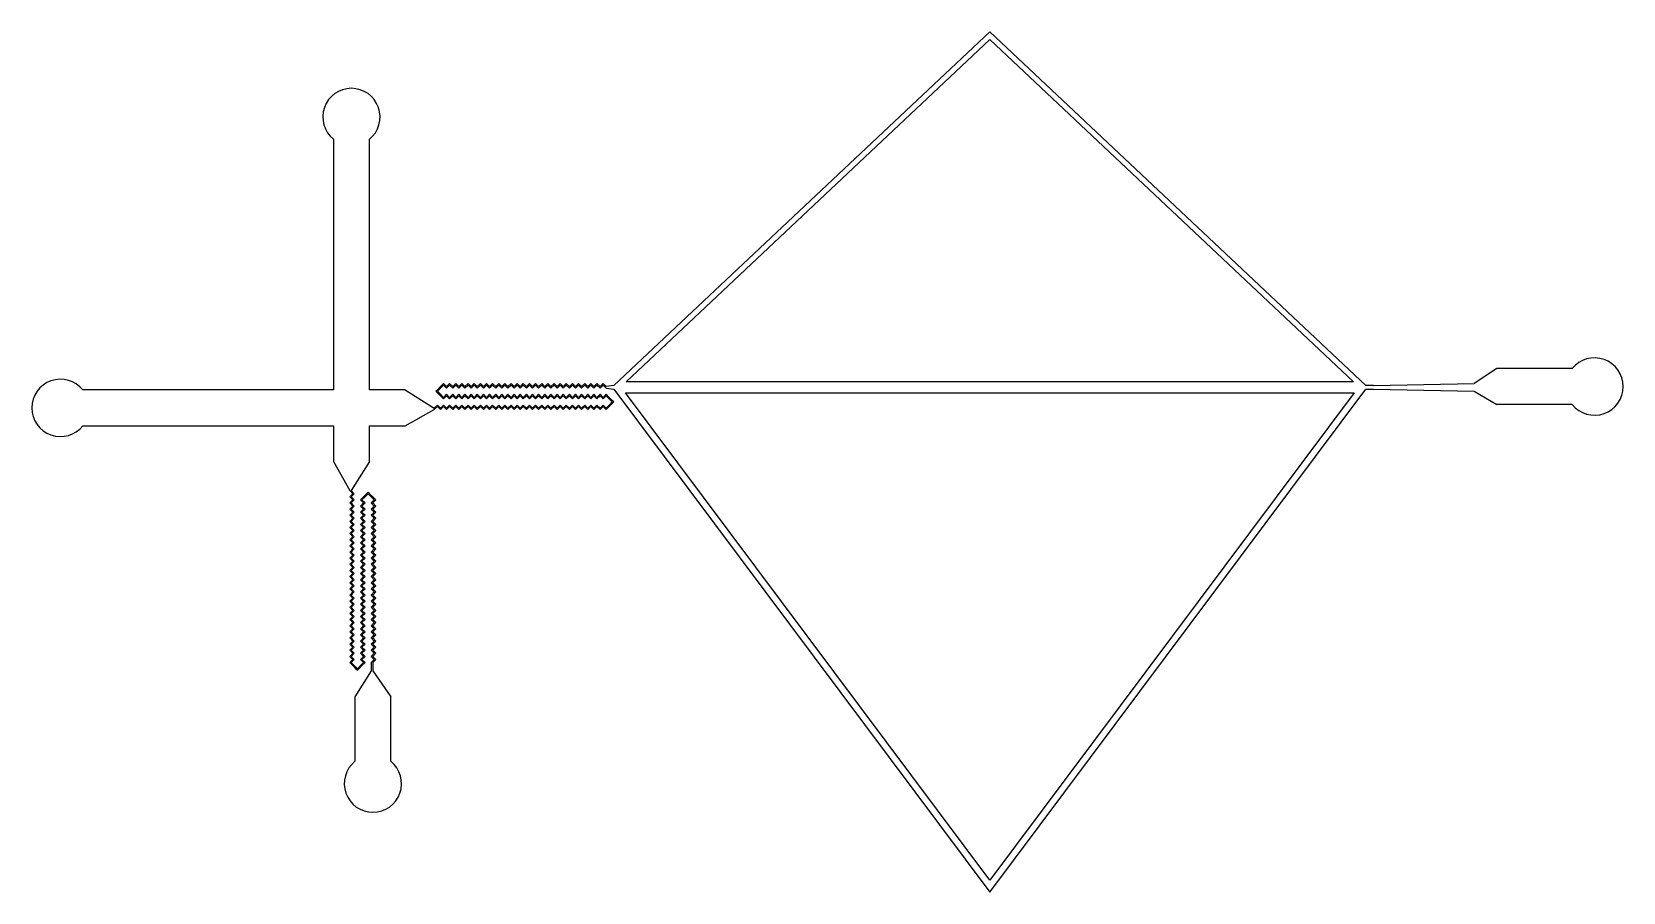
# Model space of a CAD drawing. Header units: millimetres. Extents: x -11718 to 32713, y -13383 to 10646.
import ezdxf

# ---------------------------------------------------------------- set-up
doc = ezdxf.new("R2010")
doc.units = ezdxf.units.MM
doc.layers.get('0').update_dxf_attribs({"linetype": 'CONTINUOUS', "true_color": 0xffffff})

msp = doc.modelspace()

# ---------------------------------------------------------------- linework, layer by layer
at = {"linetype": 'Continuous'}
for points in [[(15029, 10646), (4529, 765)], [(15029, 10646), (4529, 765)], [(15029, 10646), (4529, 765)], [(25529, 765), (15029, 10646)], [(25529, 765), (15029, 10646)], [(25529, 765), (15029, 10646)], [(-3294, 7643), (-3294, 643)], [(-3294, 7643), (-3294, 643)], [(-3294, 7643), (-3294, 643)], [(-2294, 643), (-2294, 7643)], [(-2294, 643), (-2294, 7643)], [(-2294, 643), (-2294, 7643)], [(29184, 1239), (28552, 821)], [(29184, 1239), (28552, 821)], [(29184, 1239), (28552, 821)], [(31289, 1239), (29184, 1239)], [(31289, 1239), (29184, 1239)], [(31289, 1239), (29184, 1239)], [(-3294, 643), (-10293, 643)], [(-3294, 643), (-10293, 643)], [(-3294, 643), (-10293, 643)], [(-1294, 643), (-2294, 643)], [(-1294, 643), (-2294, 643)], [(-1294, 643), (-2294, 643)], [(-1294, 643), (-481, 137)], [(-1294, 643), (-481, 137)], [(-1294, 643), (-481, 137)], [(-438, 608), (-395, 651)], [(-438, 608), (-395, 651)], [(-438, 608), (-395, 651)], [(-395, 566), (-438, 608)], [(-395, 566), (-438, 608)], [(-395, 566), (-438, 608)], [(-395, 651), (-310, 736)], [(-395, 651), (-310, 736)], [(-395, 651), (-310, 736)], [(-310, 694), (-395, 608)], [(-310, 694), (-395, 608)], [(-310, 694), (-395, 608)], [(-395, 608), (-310, 523)], [(-395, 608), (-310, 523)], [(-395, 608), (-310, 523)], [(-310, 480), (-395, 566)], [(-310, 480), (-395, 566)], [(-310, 480), (-395, 566)], [(-224, 822), (-310, 736)], [(-224, 822), (-310, 736)], [(-224, 822), (-310, 736)], [(-310, 694), (-224, 780)], [(-310, 694), (-224, 780)], [(-310, 694), (-224, 780)], [(-310, 523), (-224, 437)], [(-310, 523), (-224, 437)], [(-310, 523), (-224, 437)], [(-224, 394), (-310, 480)], [(-224, 394), (-310, 480)], [(-224, 394), (-310, 480)], [(-138, 736), (-224, 822)], [(-138, 736), (-224, 822)], [(-138, 736), (-224, 822)], [(-224, 780), (-138, 694)], [(-224, 780), (-138, 694)], [(-224, 780), (-138, 694)], [(-138, 523), (-224, 437)], [(-138, 523), (-224, 437)], [(-138, 523), (-224, 437)], [(-224, 394), (-138, 480)], [(-224, 394), (-138, 480)], [(-224, 394), (-138, 480)], [(-52, 822), (-138, 736)], [(-52, 822), (-138, 736)], [(-52, 822), (-138, 736)], [(-138, 694), (-52, 780)], [(-138, 694), (-52, 780)], [(-138, 694), (-52, 780)], [(-52, 437), (-138, 523)], [(-52, 437), (-138, 523)], [(-52, 437), (-138, 523)], [(-138, 480), (-52, 394)], [(-138, 480), (-52, 394)], [(-138, 480), (-52, 394)], [(33, 736), (-52, 822)], [(33, 736), (-52, 822)], [(33, 736), (-52, 822)], [(-52, 780), (33, 694)], [(-52, 780), (33, 694)], [(-52, 780), (33, 694)], [(33, 523), (-52, 437)], [(33, 523), (-52, 437)], [(33, 523), (-52, 437)], [(-52, 394), (33, 480)], [(-52, 394), (33, 480)], [(-52, 394), (33, 480)], [(119, 822), (33, 736)], [(119, 822), (33, 736)], [(119, 822), (33, 736)], [(33, 694), (119, 780)], [(33, 694), (119, 780)], [(33, 694), (119, 780)], [(119, 437), (33, 523)], [(119, 437), (33, 523)], [(119, 437), (33, 523)], [(33, 480), (119, 394)], [(33, 480), (119, 394)], [(33, 480), (119, 394)], [(205, 736), (119, 822)], [(205, 736), (119, 822)], [(205, 736), (119, 822)], [(119, 780), (205, 694)], [(119, 780), (205, 694)], [(119, 780), (205, 694)], [(205, 523), (119, 437)], [(205, 523), (119, 437)], [(205, 523), (119, 437)], [(119, 394), (205, 480)], [(119, 394), (205, 480)], [(119, 394), (205, 480)], [(290, 822), (205, 736)], [(290, 822), (205, 736)], [(290, 822), (205, 736)], [(205, 694), (290, 780)], [(205, 694), (290, 780)], [(205, 694), (290, 780)], [(290, 437), (205, 523)], [(290, 437), (205, 523)], [(290, 437), (205, 523)], [(205, 480), (290, 394)], [(205, 480), (290, 394)], [(205, 480), (290, 394)], [(376, 736), (290, 822)], [(376, 736), (290, 822)], [(376, 736), (290, 822)], [(290, 780), (376, 694)], [(290, 780), (376, 694)], [(290, 780), (376, 694)], [(376, 523), (290, 437)], [(376, 523), (290, 437)], [(376, 523), (290, 437)], [(290, 394), (376, 480)], [(290, 394), (376, 480)], [(290, 394), (376, 480)], [(462, 822), (376, 736)], [(462, 822), (376, 736)], [(462, 822), (376, 736)], [(376, 694), (462, 780)], [(376, 694), (462, 780)], [(376, 694), (462, 780)], [(462, 437), (376, 523)], [(462, 437), (376, 523)], [(462, 437), (376, 523)], [(376, 480), (462, 394)], [(376, 480), (462, 394)], [(376, 480), (462, 394)], [(548, 736), (462, 822)], [(548, 736), (462, 822)], [(548, 736), (462, 822)], [(462, 780), (548, 694)], [(462, 780), (548, 694)], [(462, 780), (548, 694)], [(548, 523), (462, 437)], [(548, 523), (462, 437)], [(548, 523), (462, 437)], [(462, 394), (548, 480)], [(462, 394), (548, 480)], [(462, 394), (548, 480)], [(633, 822), (548, 736)], [(633, 822), (548, 736)], [(633, 822), (548, 736)], [(548, 694), (633, 780)], [(548, 694), (633, 780)], [(548, 694), (633, 780)], [(633, 437), (548, 523)], [(633, 437), (548, 523)], [(633, 437), (548, 523)], [(548, 480), (633, 394)], [(548, 480), (633, 394)], [(548, 480), (633, 394)], [(719, 736), (633, 822)], [(719, 736), (633, 822)], [(719, 736), (633, 822)], [(633, 780), (719, 694)], [(633, 780), (719, 694)], [(633, 780), (719, 694)], [(719, 523), (633, 437)], [(719, 523), (633, 437)], [(719, 523), (633, 437)], [(633, 394), (719, 480)], [(633, 394), (719, 480)], [(633, 394), (719, 480)], [(805, 822), (719, 736)], [(805, 822), (719, 736)], [(805, 822), (719, 736)], [(719, 694), (805, 780)], [(719, 694), (805, 780)], [(719, 694), (805, 780)], [(805, 437), (719, 523)], [(805, 437), (719, 523)], [(805, 437), (719, 523)], [(719, 480), (805, 394)], [(719, 480), (805, 394)], [(719, 480), (805, 394)], [(890, 736), (805, 822)], [(890, 736), (805, 822)], [(890, 736), (805, 822)], [(805, 780), (890, 694)], [(805, 780), (890, 694)], [(805, 780), (890, 694)], [(890, 523), (805, 437)], [(890, 523), (805, 437)], [(890, 523), (805, 437)], [(805, 394), (890, 480)], [(805, 394), (890, 480)], [(805, 394), (890, 480)], [(976, 822), (890, 736)], [(976, 822), (890, 736)], [(976, 822), (890, 736)], [(890, 694), (976, 780)], [(890, 694), (976, 780)], [(890, 694), (976, 780)], [(976, 437), (890, 523)], [(976, 437), (890, 523)], [(976, 437), (890, 523)], [(890, 480), (976, 394)], [(890, 480), (976, 394)], [(890, 480), (976, 394)], [(1062, 736), (976, 822)], [(1062, 736), (976, 822)], [(1062, 736), (976, 822)], [(976, 780), (1062, 694)], [(976, 780), (1062, 694)], [(976, 780), (1062, 694)], [(1062, 523), (976, 437)], [(1062, 523), (976, 437)], [(1062, 523), (976, 437)], [(976, 394), (1062, 480)], [(976, 394), (1062, 480)], [(976, 394), (1062, 480)], [(1148, 822), (1062, 736)], [(1148, 822), (1062, 736)], [(1148, 822), (1062, 736)], [(1062, 694), (1148, 780)], [(1062, 694), (1148, 780)], [(1062, 694), (1148, 780)], [(1148, 437), (1062, 523)], [(1148, 437), (1062, 523)], [(1148, 437), (1062, 523)], [(1062, 480), (1148, 394)], [(1062, 480), (1148, 394)], [(1062, 480), (1148, 394)], [(1233, 736), (1148, 822)], [(1233, 736), (1148, 822)], [(1233, 736), (1148, 822)], [(1148, 780), (1233, 694)], [(1148, 780), (1233, 694)], [(1148, 780), (1233, 694)], [(1233, 523), (1148, 437)], [(1233, 523), (1148, 437)], [(1233, 523), (1148, 437)], [(1148, 394), (1233, 480)], [(1148, 394), (1233, 480)], [(1148, 394), (1233, 480)], [(1319, 822), (1233, 736)], [(1319, 822), (1233, 736)], [(1319, 822), (1233, 736)], [(1233, 694), (1319, 780)], [(1233, 694), (1319, 780)], [(1233, 694), (1319, 780)], [(1319, 437), (1233, 523)], [(1319, 437), (1233, 523)], [(1319, 437), (1233, 523)], [(1233, 480), (1319, 394)], [(1233, 480), (1319, 394)], [(1233, 480), (1319, 394)], [(1405, 736), (1319, 822)], [(1405, 736), (1319, 822)], [(1405, 736), (1319, 822)], [(1319, 780), (1405, 694)], [(1319, 780), (1405, 694)], [(1319, 780), (1405, 694)], [(1405, 523), (1319, 437)], [(1405, 523), (1319, 437)], [(1405, 523), (1319, 437)], [(1319, 394), (1405, 480)], [(1319, 394), (1405, 480)], [(1319, 394), (1405, 480)], [(1490, 822), (1405, 736)], [(1490, 822), (1405, 736)], [(1490, 822), (1405, 736)], [(1405, 694), (1490, 780)], [(1405, 694), (1490, 780)], [(1405, 694), (1490, 780)], [(1490, 437), (1405, 523)], [(1490, 437), (1405, 523)], [(1490, 437), (1405, 523)], [(1405, 480), (1490, 394)], [(1405, 480), (1490, 394)], [(1405, 480), (1490, 394)], [(1576, 736), (1490, 822)], [(1576, 736), (1490, 822)], [(1576, 736), (1490, 822)], [(1490, 780), (1576, 694)], [(1490, 780), (1576, 694)], [(1490, 780), (1576, 694)], [(1576, 523), (1490, 437)], [(1576, 523), (1490, 437)], [(1576, 523), (1490, 437)], [(1490, 394), (1576, 480)], [(1490, 394), (1576, 480)], [(1490, 394), (1576, 480)], [(1662, 822), (1576, 736)], [(1662, 822), (1576, 736)], [(1662, 822), (1576, 736)], [(1576, 694), (1662, 780)], [(1576, 694), (1662, 780)], [(1576, 694), (1662, 780)], [(1662, 437), (1576, 523)], [(1662, 437), (1576, 523)], [(1662, 437), (1576, 523)], [(1576, 480), (1662, 394)], [(1576, 480), (1662, 394)], [(1576, 480), (1662, 394)], [(1748, 736), (1662, 822)], [(1748, 736), (1662, 822)], [(1748, 736), (1662, 822)], [(1662, 780), (1748, 694)], [(1662, 780), (1748, 694)], [(1662, 780), (1748, 694)], [(1748, 523), (1662, 437)], [(1748, 523), (1662, 437)], [(1748, 523), (1662, 437)], [(1662, 394), (1748, 480)], [(1662, 394), (1748, 480)], [(1662, 394), (1748, 480)], [(1833, 822), (1748, 736)], [(1833, 822), (1748, 736)], [(1833, 822), (1748, 736)], [(1748, 694), (1833, 780)], [(1748, 694), (1833, 780)], [(1748, 694), (1833, 780)], [(1833, 437), (1748, 523)], [(1833, 437), (1748, 523)], [(1833, 437), (1748, 523)], [(1748, 480), (1833, 394)], [(1748, 480), (1833, 394)], [(1748, 480), (1833, 394)], [(1919, 736), (1833, 822)], [(1919, 736), (1833, 822)], [(1919, 736), (1833, 822)], [(1833, 780), (1919, 694)], [(1833, 780), (1919, 694)], [(1833, 780), (1919, 694)], [(1919, 523), (1833, 437)], [(1919, 523), (1833, 437)], [(1919, 523), (1833, 437)], [(1833, 394), (1919, 480)], [(1833, 394), (1919, 480)], [(1833, 394), (1919, 480)], [(2005, 822), (1919, 736)], [(2005, 822), (1919, 736)], [(2005, 822), (1919, 736)], [(1919, 694), (2005, 780)], [(1919, 694), (2005, 780)], [(1919, 694), (2005, 780)], [(2005, 437), (1919, 523)], [(2005, 437), (1919, 523)], [(2005, 437), (1919, 523)], [(1919, 480), (2005, 394)], [(1919, 480), (2005, 394)], [(1919, 480), (2005, 394)], [(2090, 736), (2005, 822)], [(2090, 736), (2005, 822)], [(2090, 736), (2005, 822)], [(2005, 780), (2090, 694)], [(2005, 780), (2090, 694)], [(2005, 780), (2090, 694)], [(2090, 523), (2005, 437)], [(2090, 523), (2005, 437)], [(2090, 523), (2005, 437)], [(2005, 394), (2090, 480)], [(2005, 394), (2090, 480)], [(2005, 394), (2090, 480)], [(2176, 822), (2090, 736)], [(2176, 822), (2090, 736)], [(2176, 822), (2090, 736)], [(2090, 694), (2176, 780)], [(2090, 694), (2176, 780)], [(2090, 694), (2176, 780)], [(2176, 437), (2090, 523)], [(2176, 437), (2090, 523)], [(2176, 437), (2090, 523)], [(2090, 480), (2176, 394)], [(2090, 480), (2176, 394)], [(2090, 480), (2176, 394)], [(2262, 736), (2176, 822)], [(2262, 736), (2176, 822)], [(2262, 736), (2176, 822)], [(2176, 780), (2262, 694)], [(2176, 780), (2262, 694)], [(2176, 780), (2262, 694)], [(2262, 523), (2176, 437)], [(2262, 523), (2176, 437)], [(2262, 523), (2176, 437)], [(2176, 394), (2262, 480)], [(2176, 394), (2262, 480)], [(2176, 394), (2262, 480)], [(2348, 822), (2262, 736)], [(2348, 822), (2262, 736)], [(2348, 822), (2262, 736)], [(2262, 694), (2348, 780)], [(2262, 694), (2348, 780)], [(2262, 694), (2348, 780)], [(2348, 437), (2262, 523)], [(2348, 437), (2262, 523)], [(2348, 437), (2262, 523)], [(2262, 480), (2348, 394)], [(2262, 480), (2348, 394)], [(2262, 480), (2348, 394)], [(2433, 736), (2348, 822)], [(2433, 736), (2348, 822)], [(2433, 736), (2348, 822)], [(2348, 780), (2433, 694)], [(2348, 780), (2433, 694)], [(2348, 780), (2433, 694)], [(2433, 523), (2348, 437)], [(2433, 523), (2348, 437)], [(2433, 523), (2348, 437)], [(2348, 394), (2433, 480)], [(2348, 394), (2433, 480)], [(2348, 394), (2433, 480)], [(2519, 822), (2433, 736)], [(2519, 822), (2433, 736)], [(2519, 822), (2433, 736)], [(2433, 694), (2519, 780)], [(2433, 694), (2519, 780)], [(2433, 694), (2519, 780)], [(2519, 437), (2433, 523)], [(2519, 437), (2433, 523)], [(2519, 437), (2433, 523)], [(2433, 480), (2519, 394)], [(2433, 480), (2519, 394)], [(2433, 480), (2519, 394)], [(2605, 736), (2519, 822)], [(2605, 736), (2519, 822)], [(2605, 736), (2519, 822)], [(2519, 780), (2605, 694)], [(2519, 780), (2605, 694)], [(2519, 780), (2605, 694)], [(2605, 523), (2519, 437)], [(2605, 523), (2519, 437)], [(2605, 523), (2519, 437)], [(2519, 394), (2605, 480)], [(2519, 394), (2605, 480)], [(2519, 394), (2605, 480)], [(2690, 822), (2605, 736)], [(2690, 822), (2605, 736)], [(2690, 822), (2605, 736)], [(2605, 694), (2690, 780)], [(2605, 694), (2690, 780)], [(2605, 694), (2690, 780)], [(2690, 437), (2605, 523)], [(2690, 437), (2605, 523)], [(2690, 437), (2605, 523)], [(2605, 480), (2690, 394)], [(2605, 480), (2690, 394)], [(2605, 480), (2690, 394)], [(2776, 736), (2690, 822)], [(2776, 736), (2690, 822)], [(2776, 736), (2690, 822)], [(2690, 780), (2776, 694)], [(2690, 780), (2776, 694)], [(2690, 780), (2776, 694)], [(2776, 523), (2690, 437)], [(2776, 523), (2690, 437)], [(2776, 523), (2690, 437)], [(2690, 394), (2776, 480)], [(2690, 394), (2776, 480)], [(2690, 394), (2776, 480)], [(2862, 822), (2776, 736)], [(2862, 822), (2776, 736)], [(2862, 822), (2776, 736)], [(2776, 694), (2862, 780)], [(2776, 694), (2862, 780)], [(2776, 694), (2862, 780)], [(2862, 437), (2776, 523)], [(2862, 437), (2776, 523)], [(2862, 437), (2776, 523)], [(2776, 480), (2862, 394)], [(2776, 480), (2862, 394)], [(2776, 480), (2862, 394)], [(2948, 736), (2862, 822)], [(2948, 736), (2862, 822)], [(2948, 736), (2862, 822)], [(2862, 780), (2948, 694)], [(2862, 780), (2948, 694)], [(2862, 780), (2948, 694)], [(2948, 523), (2862, 437)], [(2948, 523), (2862, 437)], [(2948, 523), (2862, 437)], [(2862, 394), (2948, 480)], [(2862, 394), (2948, 480)], [(2862, 394), (2948, 480)], [(3033, 822), (2948, 736)], [(3033, 822), (2948, 736)], [(3033, 822), (2948, 736)], [(2948, 694), (3033, 780)], [(2948, 694), (3033, 780)], [(2948, 694), (3033, 780)], [(3033, 437), (2948, 523)], [(3033, 437), (2948, 523)], [(3033, 437), (2948, 523)], [(2948, 480), (3033, 394)], [(2948, 480), (3033, 394)], [(2948, 480), (3033, 394)], [(3119, 736), (3033, 822)], [(3119, 736), (3033, 822)], [(3119, 736), (3033, 822)], [(3033, 780), (3119, 694)], [(3033, 780), (3119, 694)], [(3033, 780), (3119, 694)], [(3119, 523), (3033, 437)], [(3119, 523), (3033, 437)], [(3119, 523), (3033, 437)], [(3033, 394), (3119, 480)], [(3033, 394), (3119, 480)], [(3033, 394), (3119, 480)], [(3205, 822), (3119, 736)], [(3205, 822), (3119, 736)], [(3205, 822), (3119, 736)], [(3119, 694), (3205, 780)], [(3119, 694), (3205, 780)], [(3119, 694), (3205, 780)], [(3205, 437), (3119, 523)], [(3205, 437), (3119, 523)], [(3205, 437), (3119, 523)], [(3119, 480), (3205, 394)], [(3119, 480), (3205, 394)], [(3119, 480), (3205, 394)], [(3290, 736), (3205, 822)], [(3290, 736), (3205, 822)], [(3290, 736), (3205, 822)], [(3205, 780), (3290, 694)], [(3205, 780), (3290, 694)], [(3205, 780), (3290, 694)], [(3290, 523), (3205, 437)], [(3290, 523), (3205, 437)], [(3290, 523), (3205, 437)], [(3205, 394), (3290, 480)], [(3205, 394), (3290, 480)], [(3205, 394), (3290, 480)], [(3376, 822), (3290, 736)], [(3376, 822), (3290, 736)], [(3376, 822), (3290, 736)], [(3290, 694), (3376, 780)], [(3290, 694), (3376, 780)], [(3290, 694), (3376, 780)], [(3376, 437), (3290, 523)], [(3376, 437), (3290, 523)], [(3376, 437), (3290, 523)], [(3290, 480), (3376, 394)], [(3290, 480), (3376, 394)], [(3290, 480), (3376, 394)], [(3462, 736), (3376, 822)], [(3462, 736), (3376, 822)], [(3462, 736), (3376, 822)], [(3376, 780), (3462, 694)], [(3376, 780), (3462, 694)], [(3376, 780), (3462, 694)], [(3462, 523), (3376, 437)], [(3462, 523), (3376, 437)], [(3462, 523), (3376, 437)], [(3376, 394), (3462, 480)], [(3376, 394), (3462, 480)], [(3376, 394), (3462, 480)], [(3548, 822), (3462, 736)], [(3548, 822), (3462, 736)], [(3548, 822), (3462, 736)], [(3462, 694), (3548, 780)], [(3462, 694), (3548, 780)], [(3462, 694), (3548, 780)], [(3548, 437), (3462, 523)], [(3548, 437), (3462, 523)], [(3548, 437), (3462, 523)], [(3462, 480), (3548, 394)], [(3462, 480), (3548, 394)], [(3462, 480), (3548, 394)], [(3633, 736), (3548, 822)], [(3633, 736), (3548, 822)], [(3633, 736), (3548, 822)], [(3548, 780), (3633, 694)], [(3548, 780), (3633, 694)], [(3548, 780), (3633, 694)], [(3633, 523), (3548, 437)], [(3633, 523), (3548, 437)], [(3633, 523), (3548, 437)], [(3548, 394), (3633, 480)], [(3548, 394), (3633, 480)], [(3548, 394), (3633, 480)], [(3719, 822), (3633, 736)], [(3719, 822), (3633, 736)], [(3719, 822), (3633, 736)], [(3633, 694), (3719, 780)], [(3633, 694), (3719, 780)], [(3633, 694), (3719, 780)], [(3719, 437), (3633, 523)], [(3719, 437), (3633, 523)], [(3719, 437), (3633, 523)], [(3633, 480), (3719, 394)], [(3633, 480), (3719, 394)], [(3633, 480), (3719, 394)], [(3805, 736), (3719, 822)], [(3805, 736), (3719, 822)], [(3805, 736), (3719, 822)], [(3719, 780), (3805, 694)], [(3719, 780), (3805, 694)], [(3719, 780), (3805, 694)], [(3805, 523), (3719, 437)], [(3805, 523), (3719, 437)], [(3805, 523), (3719, 437)], [(3719, 394), (3805, 480)], [(3719, 394), (3805, 480)], [(3719, 394), (3805, 480)], [(3890, 822), (3805, 736)], [(3890, 822), (3805, 736)], [(3890, 822), (3805, 736)], [(3805, 694), (3890, 780)], [(3805, 694), (3890, 780)], [(3805, 694), (3890, 780)], [(3890, 437), (3805, 523)], [(3890, 437), (3805, 523)], [(3890, 437), (3805, 523)], [(3805, 480), (3890, 394)], [(3805, 480), (3890, 394)], [(3805, 480), (3890, 394)], [(3976, 736), (3890, 822)], [(3976, 736), (3890, 822)], [(3976, 736), (3890, 822)], [(3890, 780), (3976, 694)], [(3890, 780), (3976, 694)], [(3890, 780), (3976, 694)], [(3976, 523), (3890, 437)], [(3976, 523), (3890, 437)], [(3976, 523), (3890, 437)], [(3890, 394), (3976, 480)], [(3890, 394), (3976, 480)], [(3890, 394), (3976, 480)], [(4062, 822), (3976, 736)], [(4062, 822), (3976, 736)], [(4062, 822), (3976, 736)], [(3976, 694), (4062, 780)], [(3976, 694), (4062, 780)], [(3976, 694), (4062, 780)], [(4062, 437), (3976, 523)], [(4062, 437), (3976, 523)], [(4062, 437), (3976, 523)], [(3976, 480), (4062, 394)], [(3976, 480), (4062, 394)], [(3976, 480), (4062, 394)], [(4148, 736), (4062, 822)], [(4148, 736), (4062, 822)], [(4148, 736), (4062, 822)], [(4062, 780), (4148, 694)], [(4062, 780), (4148, 694)], [(4062, 780), (4148, 694)], [(4148, 523), (4062, 437)], [(4148, 523), (4062, 437)], [(4148, 523), (4062, 437)], [(4062, 394), (4148, 480)], [(4062, 394), (4148, 480)], [(4062, 394), (4148, 480)], [(4233, 822), (4148, 736)], [(4233, 822), (4148, 736)], [(4233, 822), (4148, 736)], [(4148, 694), (4233, 780)], [(4148, 694), (4233, 780)], [(4148, 694), (4233, 780)], [(4233, 437), (4148, 523)], [(4233, 437), (4148, 523)], [(4233, 437), (4148, 523)], [(4148, 480), (4233, 394)], [(4148, 480), (4233, 394)], [(4148, 480), (4233, 394)], [(4319, 736), (4233, 822)], [(4319, 736), (4233, 822)], [(4319, 736), (4233, 822)], [(4233, 780), (4319, 694)], [(4233, 780), (4319, 694)], [(4233, 780), (4319, 694)], [(4319, 523), (4233, 437)], [(4319, 523), (4233, 437)], [(4319, 523), (4233, 437)], [(4233, 394), (4319, 480)], [(4233, 394), (4319, 480)], [(4233, 394), (4319, 480)], [(4529, 765), (4319, 736)], [(4529, 765), (4319, 736)], [(4529, 765), (4319, 736)], [(4319, 694), (4529, 666)], [(4319, 694), (4529, 666)], [(4319, 694), (4529, 666)], [(4405, 437), (4319, 523)], [(4405, 437), (4319, 523)], [(4405, 437), (4319, 523)], [(4319, 480), (4405, 394)], [(4319, 480), (4405, 394)], [(4319, 480), (4405, 394)], [(4529, 666), (15029, -13383)], [(4529, 666), (15029, -13383)], [(4529, 666), (15029, -13383)], [(4857, 560), (25201, 560)], [(15029, -13050), (4857, 560)], [(4857, 560), (25201, 560)], [(15029, -13050), (4857, 560)], [(4857, 560), (25201, 560)], [(15029, -13050), (4857, 560)], [(15029, -13383), (25529, 666)], [(15029, -13383), (25529, 666)], [(15029, -13383), (25529, 666)], [(25201, 560), (15029, -13050)], [(25201, 560), (15029, -13050)], [(25201, 560), (15029, -13050)], [(25739, 765), (25529, 765)], [(25739, 765), (25529, 765)], [(25739, 765), (25529, 765)], [(25529, 666), (25739, 666)], [(25529, 666), (25739, 666)], [(25529, 666), (25739, 666)], [(25739, 765), (28552, 821)], [(25739, 765), (28552, 821)], [(25739, 765), (28552, 821)], [(25739, 666), (28552, 609)], [(25739, 666), (28552, 609)], [(25739, 666), (28552, 609)], [(28552, 609), (29184, 239)], [(28552, 609), (29184, 239)], [(28552, 609), (29184, 239)], [(-1294, -357), (-481, 95)], [(-1294, -357), (-481, 95)], [(-1294, -357), (-481, 95)], [(-395, 223), (-481, 137)], [(-395, 223), (-481, 137)], [(-395, 223), (-481, 137)], [(-481, 95), (-395, 181)], [(-481, 95), (-395, 181)], [(-481, 95), (-395, 181)], [(-310, 137), (-395, 223)], [(-310, 137), (-395, 223)], [(-310, 137), (-395, 223)], [(-395, 181), (-310, 95)], [(-395, 181), (-310, 95)], [(-395, 181), (-310, 95)], [(-224, 223), (-310, 137)], [(-224, 223), (-310, 137)], [(-224, 223), (-310, 137)], [(-310, 95), (-224, 181)], [(-310, 95), (-224, 181)], [(-310, 95), (-224, 181)], [(-138, 137), (-224, 223)], [(-138, 137), (-224, 223)], [(-138, 137), (-224, 223)], [(-224, 181), (-138, 95)], [(-224, 181), (-138, 95)], [(-224, 181), (-138, 95)], [(-52, 223), (-138, 137)], [(-52, 223), (-138, 137)], [(-52, 223), (-138, 137)], [(-138, 95), (-52, 181)], [(-138, 95), (-52, 181)], [(-138, 95), (-52, 181)], [(33, 137), (-52, 223)], [(33, 137), (-52, 223)], [(33, 137), (-52, 223)], [(-52, 181), (33, 95)], [(-52, 181), (33, 95)], [(-52, 181), (33, 95)], [(119, 223), (33, 137)], [(119, 223), (33, 137)], [(119, 223), (33, 137)], [(33, 95), (119, 181)], [(33, 95), (119, 181)], [(33, 95), (119, 181)], [(205, 137), (119, 223)], [(205, 137), (119, 223)], [(205, 137), (119, 223)], [(119, 181), (205, 95)], [(119, 181), (205, 95)], [(119, 181), (205, 95)], [(290, 223), (205, 137)], [(290, 223), (205, 137)], [(290, 223), (205, 137)], [(205, 95), (290, 181)], [(205, 95), (290, 181)], [(205, 95), (290, 181)], [(376, 137), (290, 223)], [(376, 137), (290, 223)], [(376, 137), (290, 223)], [(290, 181), (376, 95)], [(290, 181), (376, 95)], [(290, 181), (376, 95)], [(462, 223), (376, 137)], [(462, 223), (376, 137)], [(462, 223), (376, 137)], [(376, 95), (462, 181)], [(376, 95), (462, 181)], [(376, 95), (462, 181)], [(548, 137), (462, 223)], [(548, 137), (462, 223)], [(548, 137), (462, 223)], [(462, 181), (548, 95)], [(462, 181), (548, 95)], [(462, 181), (548, 95)], [(633, 223), (548, 137)], [(633, 223), (548, 137)], [(633, 223), (548, 137)], [(548, 95), (633, 181)], [(548, 95), (633, 181)], [(548, 95), (633, 181)], [(719, 137), (633, 223)], [(719, 137), (633, 223)], [(719, 137), (633, 223)], [(633, 181), (719, 95)], [(633, 181), (719, 95)], [(633, 181), (719, 95)], [(805, 223), (719, 137)], [(805, 223), (719, 137)], [(805, 223), (719, 137)], [(719, 95), (805, 181)], [(719, 95), (805, 181)], [(719, 95), (805, 181)], [(890, 137), (805, 223)], [(890, 137), (805, 223)], [(890, 137), (805, 223)], [(805, 181), (890, 95)], [(805, 181), (890, 95)], [(805, 181), (890, 95)], [(976, 223), (890, 137)], [(976, 223), (890, 137)], [(976, 223), (890, 137)], [(890, 95), (976, 181)], [(890, 95), (976, 181)], [(890, 95), (976, 181)], [(1062, 137), (976, 223)], [(1062, 137), (976, 223)], [(1062, 137), (976, 223)], [(976, 181), (1062, 95)], [(976, 181), (1062, 95)], [(976, 181), (1062, 95)], [(1148, 223), (1062, 137)], [(1148, 223), (1062, 137)], [(1148, 223), (1062, 137)], [(1062, 95), (1148, 181)], [(1062, 95), (1148, 181)], [(1062, 95), (1148, 181)], [(1233, 137), (1148, 223)], [(1233, 137), (1148, 223)], [(1233, 137), (1148, 223)], [(1148, 181), (1233, 95)], [(1148, 181), (1233, 95)], [(1148, 181), (1233, 95)], [(1319, 223), (1233, 137)], [(1319, 223), (1233, 137)], [(1319, 223), (1233, 137)], [(1233, 95), (1319, 181)], [(1233, 95), (1319, 181)], [(1233, 95), (1319, 181)], [(1405, 137), (1319, 223)], [(1405, 137), (1319, 223)], [(1405, 137), (1319, 223)], [(1319, 181), (1405, 95)], [(1319, 181), (1405, 95)], [(1319, 181), (1405, 95)], [(1490, 223), (1405, 137)], [(1490, 223), (1405, 137)], [(1490, 223), (1405, 137)], [(1405, 95), (1490, 181)], [(1405, 95), (1490, 181)], [(1405, 95), (1490, 181)], [(1576, 137), (1490, 223)], [(1576, 137), (1490, 223)], [(1576, 137), (1490, 223)], [(1490, 181), (1576, 95)], [(1490, 181), (1576, 95)], [(1490, 181), (1576, 95)], [(1662, 223), (1576, 137)], [(1662, 223), (1576, 137)], [(1662, 223), (1576, 137)], [(1576, 95), (1662, 181)], [(1576, 95), (1662, 181)], [(1576, 95), (1662, 181)], [(1748, 137), (1662, 223)], [(1748, 137), (1662, 223)], [(1748, 137), (1662, 223)], [(1662, 181), (1748, 95)], [(1662, 181), (1748, 95)], [(1662, 181), (1748, 95)], [(1833, 223), (1748, 137)], [(1833, 223), (1748, 137)], [(1833, 223), (1748, 137)], [(1748, 95), (1833, 181)], [(1748, 95), (1833, 181)], [(1748, 95), (1833, 181)], [(1919, 137), (1833, 223)], [(1919, 137), (1833, 223)], [(1919, 137), (1833, 223)], [(1833, 181), (1919, 95)], [(1833, 181), (1919, 95)], [(1833, 181), (1919, 95)], [(2005, 223), (1919, 137)], [(2005, 223), (1919, 137)], [(2005, 223), (1919, 137)], [(1919, 95), (2005, 181)], [(1919, 95), (2005, 181)], [(1919, 95), (2005, 181)], [(2090, 137), (2005, 223)], [(2090, 137), (2005, 223)], [(2090, 137), (2005, 223)], [(2005, 181), (2090, 95)], [(2005, 181), (2090, 95)], [(2005, 181), (2090, 95)], [(2176, 223), (2090, 137)], [(2176, 223), (2090, 137)], [(2176, 223), (2090, 137)], [(2090, 95), (2176, 181)], [(2090, 95), (2176, 181)], [(2090, 95), (2176, 181)], [(2262, 137), (2176, 223)], [(2262, 137), (2176, 223)], [(2262, 137), (2176, 223)], [(2176, 181), (2262, 95)], [(2176, 181), (2262, 95)], [(2176, 181), (2262, 95)], [(2348, 223), (2262, 137)], [(2348, 223), (2262, 137)], [(2348, 223), (2262, 137)], [(2262, 95), (2348, 181)], [(2262, 95), (2348, 181)], [(2262, 95), (2348, 181)], [(2433, 137), (2348, 223)], [(2433, 137), (2348, 223)], [(2433, 137), (2348, 223)], [(2348, 181), (2433, 95)], [(2348, 181), (2433, 95)], [(2348, 181), (2433, 95)], [(2519, 223), (2433, 137)], [(2519, 223), (2433, 137)], [(2519, 223), (2433, 137)], [(2433, 95), (2519, 181)], [(2433, 95), (2519, 181)], [(2433, 95), (2519, 181)], [(2605, 137), (2519, 223)], [(2605, 137), (2519, 223)], [(2605, 137), (2519, 223)], [(2519, 181), (2605, 95)], [(2519, 181), (2605, 95)], [(2519, 181), (2605, 95)], [(2690, 223), (2605, 137)], [(2690, 223), (2605, 137)], [(2690, 223), (2605, 137)], [(2605, 95), (2690, 181)], [(2605, 95), (2690, 181)], [(2605, 95), (2690, 181)], [(2776, 137), (2690, 223)], [(2776, 137), (2690, 223)], [(2776, 137), (2690, 223)], [(2690, 181), (2776, 95)], [(2690, 181), (2776, 95)], [(2690, 181), (2776, 95)], [(2862, 223), (2776, 137)], [(2862, 223), (2776, 137)], [(2862, 223), (2776, 137)], [(2776, 95), (2862, 181)], [(2776, 95), (2862, 181)], [(2776, 95), (2862, 181)], [(2948, 137), (2862, 223)], [(2948, 137), (2862, 223)], [(2948, 137), (2862, 223)], [(2862, 181), (2948, 95)], [(2862, 181), (2948, 95)], [(2862, 181), (2948, 95)], [(3033, 223), (2948, 137)], [(3033, 223), (2948, 137)], [(3033, 223), (2948, 137)], [(2948, 95), (3033, 181)], [(2948, 95), (3033, 181)], [(2948, 95), (3033, 181)], [(3119, 137), (3033, 223)], [(3119, 137), (3033, 223)], [(3119, 137), (3033, 223)], [(3033, 181), (3119, 95)], [(3033, 181), (3119, 95)], [(3033, 181), (3119, 95)], [(3205, 223), (3119, 137)], [(3205, 223), (3119, 137)], [(3205, 223), (3119, 137)], [(3119, 95), (3205, 181)], [(3119, 95), (3205, 181)], [(3119, 95), (3205, 181)], [(3290, 137), (3205, 223)], [(3290, 137), (3205, 223)], [(3290, 137), (3205, 223)], [(3205, 181), (3290, 95)], [(3205, 181), (3290, 95)], [(3205, 181), (3290, 95)], [(3376, 223), (3290, 137)], [(3376, 223), (3290, 137)], [(3376, 223), (3290, 137)], [(3290, 95), (3376, 181)], [(3290, 95), (3376, 181)], [(3290, 95), (3376, 181)], [(3462, 137), (3376, 223)], [(3462, 137), (3376, 223)], [(3462, 137), (3376, 223)], [(3376, 181), (3462, 95)], [(3376, 181), (3462, 95)], [(3376, 181), (3462, 95)], [(3548, 223), (3462, 137)], [(3548, 223), (3462, 137)], [(3548, 223), (3462, 137)], [(3462, 95), (3548, 181)], [(3462, 95), (3548, 181)], [(3462, 95), (3548, 181)], [(3633, 137), (3548, 223)], [(3633, 137), (3548, 223)], [(3633, 137), (3548, 223)], [(3548, 181), (3633, 95)], [(3548, 181), (3633, 95)], [(3548, 181), (3633, 95)], [(3719, 223), (3633, 137)], [(3719, 223), (3633, 137)], [(3719, 223), (3633, 137)], [(3633, 95), (3719, 181)], [(3633, 95), (3719, 181)], [(3633, 95), (3719, 181)], [(3805, 137), (3719, 223)], [(3805, 137), (3719, 223)], [(3805, 137), (3719, 223)], [(3719, 181), (3805, 95)], [(3719, 181), (3805, 95)], [(3719, 181), (3805, 95)], [(3890, 223), (3805, 137)], [(3890, 223), (3805, 137)], [(3890, 223), (3805, 137)], [(3805, 95), (3890, 181)], [(3805, 95), (3890, 181)], [(3805, 95), (3890, 181)], [(3976, 137), (3890, 223)], [(3976, 137), (3890, 223)], [(3976, 137), (3890, 223)], [(3890, 181), (3976, 95)], [(3890, 181), (3976, 95)], [(3890, 181), (3976, 95)], [(4062, 223), (3976, 137)], [(4062, 223), (3976, 137)], [(4062, 223), (3976, 137)], [(3976, 95), (4062, 181)], [(3976, 95), (4062, 181)], [(3976, 95), (4062, 181)], [(4148, 137), (4062, 223)], [(4148, 137), (4062, 223)], [(4148, 137), (4062, 223)], [(4062, 181), (4148, 95)], [(4062, 181), (4148, 95)], [(4062, 181), (4148, 95)], [(4233, 223), (4148, 137)], [(4233, 223), (4148, 137)], [(4233, 223), (4148, 137)], [(4148, 95), (4233, 181)], [(4148, 95), (4233, 181)], [(4148, 95), (4233, 181)], [(4319, 137), (4233, 223)], [(4319, 137), (4233, 223)], [(4319, 137), (4233, 223)], [(4233, 181), (4319, 95)], [(4233, 181), (4319, 95)], [(4233, 181), (4319, 95)], [(4405, 223), (4319, 137)], [(4405, 223), (4319, 137)], [(4405, 223), (4319, 137)], [(4319, 95), (4405, 181)], [(4319, 95), (4405, 181)], [(4319, 95), (4405, 181)], [(4490, 351), (4405, 437)], [(4490, 351), (4405, 437)], [(4490, 351), (4405, 437)], [(4405, 394), (4490, 309)], [(4405, 394), (4490, 309)], [(4405, 394), (4490, 309)], [(4490, 309), (4405, 223)], [(4490, 309), (4405, 223)], [(4490, 309), (4405, 223)], [(4405, 181), (4490, 266)], [(4405, 181), (4490, 266)], [(4405, 181), (4490, 266)], [(4533, 309), (4490, 351)], [(4533, 309), (4490, 351)], [(4533, 309), (4490, 351)], [(4490, 266), (4533, 309)], [(4490, 266), (4533, 309)], [(4490, 266), (4533, 309)], [(31289, 239), (29184, 239)], [(31289, 239), (29184, 239)], [(31289, 239), (29184, 239)], [(-10293, -357), (-3294, -357)], [(-10293, -357), (-3294, -357)], [(-10293, -357), (-3294, -357)], [(-3294, -357), (-3294, -1357)], [(-3294, -357), (-3294, -1357)], [(-3294, -357), (-3294, -1357)], [(-2294, -357), (-1294, -357)], [(-2294, -1357), (-2294, -357)], [(-2294, -357), (-1294, -357)], [(-2294, -1357), (-2294, -357)], [(-2294, -357), (-1294, -357)], [(-2294, -1357), (-2294, -357)], [(-3294, -1357), (-2842, -2169)], [(-3294, -1357), (-2842, -2169)], [(-3294, -1357), (-2842, -2169)], [(-2294, -1357), (-2800, -2169)], [(-2294, -1357), (-2800, -2169)], [(-2294, -1357), (-2800, -2169)], [(-2842, -2169), (-2757, -2255)], [(-2842, -2169), (-2757, -2255)], [(-2842, -2169), (-2757, -2255)], [(-2714, -2255), (-2800, -2169)], [(-2714, -2255), (-2800, -2169)], [(-2714, -2255), (-2800, -2169)], [(-2371, -2255), (-2329, -2213)], [(-2371, -2255), (-2329, -2213)], [(-2371, -2255), (-2329, -2213)], [(-2329, -2213), (-2286, -2255)], [(-2329, -2213), (-2286, -2255)], [(-2329, -2213), (-2286, -2255)], [(-2757, -2255), (-2842, -2341)], [(-2757, -2255), (-2842, -2341)], [(-2757, -2255), (-2842, -2341)], [(-2842, -2341), (-2757, -2426)], [(-2842, -2341), (-2757, -2426)], [(-2842, -2341), (-2757, -2426)], [(-2757, -2426), (-2842, -2512)], [(-2757, -2426), (-2842, -2512)], [(-2757, -2426), (-2842, -2512)], [(-2842, -2512), (-2757, -2598)], [(-2842, -2512), (-2757, -2598)], [(-2842, -2512), (-2757, -2598)], [(-2757, -2598), (-2842, -2684)], [(-2757, -2598), (-2842, -2684)], [(-2757, -2598), (-2842, -2684)], [(-2800, -2341), (-2714, -2255)], [(-2800, -2341), (-2714, -2255)], [(-2800, -2341), (-2714, -2255)], [(-2714, -2426), (-2800, -2341)], [(-2714, -2426), (-2800, -2341)], [(-2714, -2426), (-2800, -2341)], [(-2800, -2512), (-2714, -2426)], [(-2800, -2512), (-2714, -2426)], [(-2800, -2512), (-2714, -2426)], [(-2714, -2598), (-2800, -2512)], [(-2714, -2598), (-2800, -2512)], [(-2714, -2598), (-2800, -2512)], [(-2800, -2684), (-2714, -2598)], [(-2800, -2684), (-2714, -2598)], [(-2800, -2684), (-2714, -2598)], [(-2543, -2426), (-2457, -2341)], [(-2543, -2426), (-2457, -2341)], [(-2543, -2426), (-2457, -2341)], [(-2543, -2426), (-2457, -2512)], [(-2543, -2426), (-2457, -2512)], [(-2543, -2426), (-2457, -2512)], [(-2457, -2512), (-2543, -2598)], [(-2457, -2512), (-2543, -2598)], [(-2457, -2512), (-2543, -2598)], [(-2543, -2598), (-2457, -2684)], [(-2543, -2598), (-2457, -2684)], [(-2543, -2598), (-2457, -2684)], [(-2415, -2341), (-2500, -2426)], [(-2415, -2341), (-2500, -2426)], [(-2415, -2341), (-2500, -2426)], [(-2415, -2512), (-2500, -2426)], [(-2415, -2512), (-2500, -2426)], [(-2415, -2512), (-2500, -2426)], [(-2500, -2598), (-2415, -2512)], [(-2500, -2598), (-2415, -2512)], [(-2500, -2598), (-2415, -2512)], [(-2415, -2684), (-2500, -2598)], [(-2415, -2684), (-2500, -2598)], [(-2415, -2684), (-2500, -2598)], [(-2457, -2341), (-2371, -2255)], [(-2457, -2341), (-2371, -2255)], [(-2457, -2341), (-2371, -2255)], [(-2329, -2255), (-2415, -2341)], [(-2329, -2255), (-2415, -2341)], [(-2329, -2255), (-2415, -2341)], [(-2243, -2341), (-2329, -2255)], [(-2243, -2341), (-2329, -2255)], [(-2243, -2341), (-2329, -2255)], [(-2286, -2255), (-2201, -2341)], [(-2286, -2255), (-2201, -2341)], [(-2286, -2255), (-2201, -2341)], [(-2243, -2341), (-2157, -2426)], [(-2243, -2341), (-2157, -2426)], [(-2243, -2341), (-2157, -2426)], [(-2157, -2426), (-2243, -2512)], [(-2157, -2426), (-2243, -2512)], [(-2157, -2426), (-2243, -2512)], [(-2243, -2512), (-2157, -2598)], [(-2243, -2512), (-2157, -2598)], [(-2243, -2512), (-2157, -2598)], [(-2157, -2598), (-2243, -2684)], [(-2157, -2598), (-2243, -2684)], [(-2157, -2598), (-2243, -2684)], [(-2115, -2426), (-2201, -2341)], [(-2115, -2426), (-2201, -2341)], [(-2115, -2426), (-2201, -2341)], [(-2201, -2512), (-2115, -2426)], [(-2201, -2512), (-2115, -2426)], [(-2201, -2512), (-2115, -2426)], [(-2115, -2598), (-2201, -2512)], [(-2115, -2598), (-2201, -2512)], [(-2115, -2598), (-2201, -2512)], [(-2201, -2684), (-2115, -2598)], [(-2201, -2684), (-2115, -2598)], [(-2201, -2684), (-2115, -2598)], [(-2842, -2684), (-2757, -2769)], [(-2842, -2684), (-2757, -2769)], [(-2842, -2684), (-2757, -2769)], [(-2757, -2769), (-2842, -2855)], [(-2757, -2769), (-2842, -2855)], [(-2757, -2769), (-2842, -2855)], [(-2842, -2855), (-2757, -2941)], [(-2842, -2855), (-2757, -2941)], [(-2842, -2855), (-2757, -2941)], [(-2757, -2941), (-2842, -3026)], [(-2757, -2941), (-2842, -3026)], [(-2757, -2941), (-2842, -3026)], [(-2842, -3026), (-2757, -3112)], [(-2842, -3026), (-2757, -3112)], [(-2842, -3026), (-2757, -3112)], [(-2714, -2769), (-2800, -2684)], [(-2714, -2769), (-2800, -2684)], [(-2714, -2769), (-2800, -2684)], [(-2800, -2855), (-2714, -2769)], [(-2800, -2855), (-2714, -2769)], [(-2800, -2855), (-2714, -2769)], [(-2714, -2941), (-2800, -2855)], [(-2714, -2941), (-2800, -2855)], [(-2714, -2941), (-2800, -2855)], [(-2800, -3026), (-2714, -2941)], [(-2800, -3026), (-2714, -2941)], [(-2800, -3026), (-2714, -2941)], [(-2714, -3112), (-2800, -3026)], [(-2714, -3112), (-2800, -3026)], [(-2714, -3112), (-2800, -3026)], [(-2457, -2684), (-2543, -2769)], [(-2457, -2684), (-2543, -2769)], [(-2457, -2684), (-2543, -2769)], [(-2543, -2769), (-2457, -2855)], [(-2543, -2769), (-2457, -2855)], [(-2543, -2769), (-2457, -2855)], [(-2457, -2855), (-2543, -2941)], [(-2457, -2855), (-2543, -2941)], [(-2457, -2855), (-2543, -2941)], [(-2543, -2941), (-2457, -3026)], [(-2543, -2941), (-2457, -3026)], [(-2543, -2941), (-2457, -3026)], [(-2457, -3026), (-2543, -3112)], [(-2457, -3026), (-2543, -3112)], [(-2457, -3026), (-2543, -3112)], [(-2500, -2769), (-2415, -2684)], [(-2500, -2769), (-2415, -2684)], [(-2500, -2769), (-2415, -2684)], [(-2415, -2855), (-2500, -2769)], [(-2415, -2855), (-2500, -2769)], [(-2415, -2855), (-2500, -2769)], [(-2500, -2941), (-2415, -2855)], [(-2500, -2941), (-2415, -2855)], [(-2500, -2941), (-2415, -2855)], [(-2415, -3026), (-2500, -2941)], [(-2415, -3026), (-2500, -2941)], [(-2415, -3026), (-2500, -2941)], [(-2500, -3112), (-2415, -3026)], [(-2500, -3112), (-2415, -3026)], [(-2500, -3112), (-2415, -3026)], [(-2243, -2684), (-2157, -2769)], [(-2243, -2684), (-2157, -2769)], [(-2243, -2684), (-2157, -2769)], [(-2157, -2769), (-2243, -2855)], [(-2157, -2769), (-2243, -2855)], [(-2157, -2769), (-2243, -2855)], [(-2243, -2855), (-2157, -2941)], [(-2243, -2855), (-2157, -2941)], [(-2243, -2855), (-2157, -2941)], [(-2157, -2941), (-2243, -3026)], [(-2157, -2941), (-2243, -3026)], [(-2157, -2941), (-2243, -3026)], [(-2243, -3026), (-2157, -3112)], [(-2243, -3026), (-2157, -3112)], [(-2243, -3026), (-2157, -3112)], [(-2115, -2769), (-2201, -2684)], [(-2115, -2769), (-2201, -2684)], [(-2115, -2769), (-2201, -2684)], [(-2201, -2855), (-2115, -2769)], [(-2201, -2855), (-2115, -2769)], [(-2201, -2855), (-2115, -2769)], [(-2115, -2941), (-2201, -2855)], [(-2115, -2941), (-2201, -2855)], [(-2115, -2941), (-2201, -2855)], [(-2201, -3026), (-2115, -2941)], [(-2201, -3026), (-2115, -2941)], [(-2201, -3026), (-2115, -2941)], [(-2115, -3112), (-2201, -3026)], [(-2115, -3112), (-2201, -3026)], [(-2115, -3112), (-2201, -3026)], [(-2757, -3112), (-2842, -3198)], [(-2757, -3112), (-2842, -3198)], [(-2757, -3112), (-2842, -3198)], [(-2842, -3198), (-2757, -3284)], [(-2842, -3198), (-2757, -3284)], [(-2842, -3198), (-2757, -3284)], [(-2757, -3284), (-2842, -3369)], [(-2757, -3284), (-2842, -3369)], [(-2757, -3284), (-2842, -3369)], [(-2842, -3369), (-2757, -3455)], [(-2842, -3369), (-2757, -3455)], [(-2842, -3369), (-2757, -3455)], [(-2757, -3455), (-2842, -3541)], [(-2757, -3455), (-2842, -3541)], [(-2757, -3455), (-2842, -3541)], [(-2842, -3541), (-2757, -3626)], [(-2842, -3541), (-2757, -3626)], [(-2842, -3541), (-2757, -3626)], [(-2800, -3198), (-2714, -3112)], [(-2800, -3198), (-2714, -3112)], [(-2800, -3198), (-2714, -3112)], [(-2714, -3284), (-2800, -3198)], [(-2714, -3284), (-2800, -3198)], [(-2714, -3284), (-2800, -3198)], [(-2800, -3369), (-2714, -3284)], [(-2800, -3369), (-2714, -3284)], [(-2800, -3369), (-2714, -3284)], [(-2714, -3455), (-2800, -3369)], [(-2714, -3455), (-2800, -3369)], [(-2714, -3455), (-2800, -3369)], [(-2800, -3541), (-2714, -3455)], [(-2800, -3541), (-2714, -3455)], [(-2800, -3541), (-2714, -3455)], [(-2714, -3626), (-2800, -3541)], [(-2714, -3626), (-2800, -3541)], [(-2714, -3626), (-2800, -3541)], [(-2543, -3112), (-2457, -3198)], [(-2543, -3112), (-2457, -3198)], [(-2543, -3112), (-2457, -3198)], [(-2457, -3198), (-2543, -3284)], [(-2457, -3198), (-2543, -3284)], [(-2457, -3198), (-2543, -3284)], [(-2543, -3284), (-2457, -3369)], [(-2543, -3284), (-2457, -3369)], [(-2543, -3284), (-2457, -3369)], [(-2457, -3369), (-2543, -3455)], [(-2457, -3369), (-2543, -3455)], [(-2457, -3369), (-2543, -3455)], [(-2543, -3455), (-2457, -3541)], [(-2543, -3455), (-2457, -3541)], [(-2543, -3455), (-2457, -3541)], [(-2457, -3541), (-2543, -3626)], [(-2457, -3541), (-2543, -3626)], [(-2457, -3541), (-2543, -3626)], [(-2415, -3198), (-2500, -3112)], [(-2415, -3198), (-2500, -3112)], [(-2415, -3198), (-2500, -3112)], [(-2500, -3284), (-2415, -3198)], [(-2500, -3284), (-2415, -3198)], [(-2500, -3284), (-2415, -3198)], [(-2415, -3369), (-2500, -3284)], [(-2415, -3369), (-2500, -3284)], [(-2415, -3369), (-2500, -3284)], [(-2500, -3455), (-2415, -3369)], [(-2500, -3455), (-2415, -3369)], [(-2500, -3455), (-2415, -3369)], [(-2415, -3541), (-2500, -3455)], [(-2415, -3541), (-2500, -3455)], [(-2415, -3541), (-2500, -3455)], [(-2500, -3626), (-2415, -3541)], [(-2500, -3626), (-2415, -3541)], [(-2500, -3626), (-2415, -3541)], [(-2157, -3112), (-2243, -3198)], [(-2157, -3112), (-2243, -3198)], [(-2157, -3112), (-2243, -3198)], [(-2243, -3198), (-2157, -3284)], [(-2243, -3198), (-2157, -3284)], [(-2243, -3198), (-2157, -3284)], [(-2157, -3284), (-2243, -3369)], [(-2157, -3284), (-2243, -3369)], [(-2157, -3284), (-2243, -3369)], [(-2243, -3369), (-2157, -3455)], [(-2243, -3369), (-2157, -3455)], [(-2243, -3369), (-2157, -3455)], [(-2157, -3455), (-2243, -3541)], [(-2157, -3455), (-2243, -3541)], [(-2157, -3455), (-2243, -3541)], [(-2243, -3541), (-2157, -3626)], [(-2243, -3541), (-2157, -3626)], [(-2243, -3541), (-2157, -3626)], [(-2201, -3198), (-2115, -3112)], [(-2201, -3198), (-2115, -3112)], [(-2201, -3198), (-2115, -3112)], [(-2115, -3284), (-2201, -3198)], [(-2115, -3284), (-2201, -3198)], [(-2115, -3284), (-2201, -3198)], [(-2201, -3369), (-2115, -3284)], [(-2201, -3369), (-2115, -3284)], [(-2201, -3369), (-2115, -3284)], [(-2115, -3455), (-2201, -3369)], [(-2115, -3455), (-2201, -3369)], [(-2115, -3455), (-2201, -3369)], [(-2201, -3541), (-2115, -3455)], [(-2201, -3541), (-2115, -3455)], [(-2201, -3541), (-2115, -3455)], [(-2115, -3626), (-2201, -3541)], [(-2115, -3626), (-2201, -3541)], [(-2115, -3626), (-2201, -3541)], [(-2757, -3626), (-2842, -3712)], [(-2757, -3626), (-2842, -3712)], [(-2757, -3626), (-2842, -3712)], [(-2842, -3712), (-2757, -3798)], [(-2842, -3712), (-2757, -3798)], [(-2842, -3712), (-2757, -3798)], [(-2757, -3798), (-2842, -3884)], [(-2757, -3798), (-2842, -3884)], [(-2757, -3798), (-2842, -3884)], [(-2842, -3884), (-2757, -3969)], [(-2842, -3884), (-2757, -3969)], [(-2842, -3884), (-2757, -3969)], [(-2757, -3969), (-2842, -4055)], [(-2757, -3969), (-2842, -4055)], [(-2757, -3969), (-2842, -4055)], [(-2800, -3712), (-2714, -3626)], [(-2800, -3712), (-2714, -3626)], [(-2800, -3712), (-2714, -3626)], [(-2714, -3798), (-2800, -3712)], [(-2714, -3798), (-2800, -3712)], [(-2714, -3798), (-2800, -3712)], [(-2800, -3884), (-2714, -3798)], [(-2800, -3884), (-2714, -3798)], [(-2800, -3884), (-2714, -3798)], [(-2714, -3969), (-2800, -3884)], [(-2714, -3969), (-2800, -3884)], [(-2714, -3969), (-2800, -3884)], [(-2800, -4055), (-2714, -3969)], [(-2800, -4055), (-2714, -3969)], [(-2800, -4055), (-2714, -3969)], [(-2543, -3626), (-2457, -3712)], [(-2543, -3626), (-2457, -3712)], [(-2543, -3626), (-2457, -3712)], [(-2457, -3712), (-2543, -3798)], [(-2457, -3712), (-2543, -3798)], [(-2457, -3712), (-2543, -3798)], [(-2543, -3798), (-2457, -3884)], [(-2543, -3798), (-2457, -3884)], [(-2543, -3798), (-2457, -3884)], [(-2457, -3884), (-2543, -3969)], [(-2457, -3884), (-2543, -3969)], [(-2457, -3884), (-2543, -3969)], [(-2543, -3969), (-2457, -4055)], [(-2543, -3969), (-2457, -4055)], [(-2543, -3969), (-2457, -4055)], [(-2415, -3712), (-2500, -3626)], [(-2415, -3712), (-2500, -3626)], [(-2415, -3712), (-2500, -3626)], [(-2500, -3798), (-2415, -3712)], [(-2500, -3798), (-2415, -3712)], [(-2500, -3798), (-2415, -3712)], [(-2415, -3884), (-2500, -3798)], [(-2415, -3884), (-2500, -3798)], [(-2415, -3884), (-2500, -3798)], [(-2500, -3969), (-2415, -3884)], [(-2500, -3969), (-2415, -3884)], [(-2500, -3969), (-2415, -3884)], [(-2415, -4055), (-2500, -3969)], [(-2415, -4055), (-2500, -3969)], [(-2415, -4055), (-2500, -3969)], [(-2157, -3626), (-2243, -3712)], [(-2157, -3626), (-2243, -3712)], [(-2157, -3626), (-2243, -3712)], [(-2243, -3712), (-2157, -3798)], [(-2243, -3712), (-2157, -3798)], [(-2243, -3712), (-2157, -3798)], [(-2157, -3798), (-2243, -3884)], [(-2157, -3798), (-2243, -3884)], [(-2157, -3798), (-2243, -3884)], [(-2243, -3884), (-2157, -3969)], [(-2243, -3884), (-2157, -3969)], [(-2243, -3884), (-2157, -3969)], [(-2157, -3969), (-2243, -4055)], [(-2157, -3969), (-2243, -4055)], [(-2157, -3969), (-2243, -4055)], [(-2201, -3712), (-2115, -3626)], [(-2201, -3712), (-2115, -3626)], [(-2201, -3712), (-2115, -3626)], [(-2115, -3798), (-2201, -3712)], [(-2115, -3798), (-2201, -3712)], [(-2115, -3798), (-2201, -3712)], [(-2201, -3884), (-2115, -3798)], [(-2201, -3884), (-2115, -3798)], [(-2201, -3884), (-2115, -3798)], [(-2115, -3969), (-2201, -3884)], [(-2115, -3969), (-2201, -3884)], [(-2115, -3969), (-2201, -3884)], [(-2201, -4055), (-2115, -3969)], [(-2201, -4055), (-2115, -3969)], [(-2201, -4055), (-2115, -3969)], [(-2842, -4055), (-2757, -4141)], [(-2842, -4055), (-2757, -4141)], [(-2842, -4055), (-2757, -4141)], [(-2757, -4141), (-2842, -4226)], [(-2757, -4141), (-2842, -4226)], [(-2757, -4141), (-2842, -4226)], [(-2842, -4226), (-2757, -4312)], [(-2842, -4226), (-2757, -4312)], [(-2842, -4226), (-2757, -4312)], [(-2757, -4312), (-2842, -4398)], [(-2757, -4312), (-2842, -4398)], [(-2757, -4312), (-2842, -4398)], [(-2842, -4398), (-2757, -4484)], [(-2842, -4398), (-2757, -4484)], [(-2842, -4398), (-2757, -4484)], [(-2714, -4141), (-2800, -4055)], [(-2714, -4141), (-2800, -4055)], [(-2714, -4141), (-2800, -4055)], [(-2800, -4226), (-2714, -4141)], [(-2800, -4226), (-2714, -4141)], [(-2800, -4226), (-2714, -4141)], [(-2714, -4312), (-2800, -4226)], [(-2714, -4312), (-2800, -4226)], [(-2714, -4312), (-2800, -4226)], [(-2800, -4398), (-2714, -4312)], [(-2800, -4398), (-2714, -4312)], [(-2800, -4398), (-2714, -4312)], [(-2714, -4484), (-2800, -4398)], [(-2714, -4484), (-2800, -4398)], [(-2714, -4484), (-2800, -4398)], [(-2457, -4055), (-2543, -4141)], [(-2457, -4055), (-2543, -4141)], [(-2457, -4055), (-2543, -4141)], [(-2543, -4141), (-2457, -4226)], [(-2543, -4141), (-2457, -4226)], [(-2543, -4141), (-2457, -4226)], [(-2457, -4226), (-2543, -4312)], [(-2457, -4226), (-2543, -4312)], [(-2457, -4226), (-2543, -4312)], [(-2543, -4312), (-2457, -4398)], [(-2543, -4312), (-2457, -4398)], [(-2543, -4312), (-2457, -4398)], [(-2457, -4398), (-2543, -4484)], [(-2457, -4398), (-2543, -4484)], [(-2457, -4398), (-2543, -4484)], [(-2500, -4141), (-2415, -4055)], [(-2500, -4141), (-2415, -4055)], [(-2500, -4141), (-2415, -4055)], [(-2415, -4226), (-2500, -4141)], [(-2415, -4226), (-2500, -4141)], [(-2415, -4226), (-2500, -4141)], [(-2500, -4312), (-2415, -4226)], [(-2500, -4312), (-2415, -4226)], [(-2500, -4312), (-2415, -4226)], [(-2415, -4398), (-2500, -4312)], [(-2415, -4398), (-2500, -4312)], [(-2415, -4398), (-2500, -4312)], [(-2500, -4484), (-2415, -4398)], [(-2500, -4484), (-2415, -4398)], [(-2500, -4484), (-2415, -4398)], [(-2243, -4055), (-2157, -4141)], [(-2243, -4055), (-2157, -4141)], [(-2243, -4055), (-2157, -4141)], [(-2157, -4141), (-2243, -4226)], [(-2157, -4141), (-2243, -4226)], [(-2157, -4141), (-2243, -4226)], [(-2243, -4226), (-2157, -4312)], [(-2243, -4226), (-2157, -4312)], [(-2243, -4226), (-2157, -4312)], [(-2157, -4312), (-2243, -4398)], [(-2157, -4312), (-2243, -4398)], [(-2157, -4312), (-2243, -4398)], [(-2243, -4398), (-2157, -4484)], [(-2243, -4398), (-2157, -4484)], [(-2243, -4398), (-2157, -4484)], [(-2115, -4141), (-2201, -4055)], [(-2115, -4141), (-2201, -4055)], [(-2115, -4141), (-2201, -4055)], [(-2201, -4226), (-2115, -4141)], [(-2201, -4226), (-2115, -4141)], [(-2201, -4226), (-2115, -4141)], [(-2115, -4312), (-2201, -4226)], [(-2115, -4312), (-2201, -4226)], [(-2115, -4312), (-2201, -4226)], [(-2201, -4398), (-2115, -4312)], [(-2201, -4398), (-2115, -4312)], [(-2201, -4398), (-2115, -4312)], [(-2115, -4484), (-2201, -4398)], [(-2115, -4484), (-2201, -4398)], [(-2115, -4484), (-2201, -4398)], [(-2757, -4484), (-2842, -4569)], [(-2757, -4484), (-2842, -4569)], [(-2757, -4484), (-2842, -4569)], [(-2842, -4569), (-2757, -4655)], [(-2842, -4569), (-2757, -4655)], [(-2842, -4569), (-2757, -4655)], [(-2757, -4655), (-2842, -4741)], [(-2757, -4655), (-2842, -4741)], [(-2757, -4655), (-2842, -4741)], [(-2842, -4741), (-2757, -4826)], [(-2842, -4741), (-2757, -4826)], [(-2842, -4741), (-2757, -4826)], [(-2757, -4826), (-2842, -4912)], [(-2757, -4826), (-2842, -4912)], [(-2757, -4826), (-2842, -4912)], [(-2800, -4569), (-2714, -4484)], [(-2800, -4569), (-2714, -4484)], [(-2800, -4569), (-2714, -4484)], [(-2714, -4655), (-2800, -4569)], [(-2714, -4655), (-2800, -4569)], [(-2714, -4655), (-2800, -4569)], [(-2800, -4741), (-2714, -4655)], [(-2800, -4741), (-2714, -4655)], [(-2800, -4741), (-2714, -4655)], [(-2714, -4826), (-2800, -4741)], [(-2714, -4826), (-2800, -4741)], [(-2714, -4826), (-2800, -4741)], [(-2800, -4912), (-2714, -4826)], [(-2800, -4912), (-2714, -4826)], [(-2800, -4912), (-2714, -4826)], [(-2543, -4484), (-2457, -4569)], [(-2543, -4484), (-2457, -4569)], [(-2543, -4484), (-2457, -4569)], [(-2457, -4569), (-2543, -4655)], [(-2457, -4569), (-2543, -4655)], [(-2457, -4569), (-2543, -4655)], [(-2543, -4655), (-2457, -4741)], [(-2543, -4655), (-2457, -4741)], [(-2543, -4655), (-2457, -4741)], [(-2457, -4741), (-2543, -4826)], [(-2457, -4741), (-2543, -4826)], [(-2457, -4741), (-2543, -4826)], [(-2543, -4826), (-2457, -4912)], [(-2543, -4826), (-2457, -4912)], [(-2543, -4826), (-2457, -4912)], [(-2415, -4569), (-2500, -4484)], [(-2415, -4569), (-2500, -4484)], [(-2415, -4569), (-2500, -4484)], [(-2500, -4655), (-2415, -4569)], [(-2500, -4655), (-2415, -4569)], [(-2500, -4655), (-2415, -4569)], [(-2415, -4741), (-2500, -4655)], [(-2415, -4741), (-2500, -4655)], [(-2415, -4741), (-2500, -4655)], [(-2500, -4826), (-2415, -4741)], [(-2500, -4826), (-2415, -4741)], [(-2500, -4826), (-2415, -4741)], [(-2415, -4912), (-2500, -4826)], [(-2415, -4912), (-2500, -4826)], [(-2415, -4912), (-2500, -4826)], [(-2157, -4484), (-2243, -4569)], [(-2157, -4484), (-2243, -4569)], [(-2157, -4484), (-2243, -4569)], [(-2243, -4569), (-2157, -4655)], [(-2243, -4569), (-2157, -4655)], [(-2243, -4569), (-2157, -4655)], [(-2157, -4655), (-2243, -4741)], [(-2157, -4655), (-2243, -4741)], [(-2157, -4655), (-2243, -4741)], [(-2243, -4741), (-2157, -4826)], [(-2243, -4741), (-2157, -4826)], [(-2243, -4741), (-2157, -4826)], [(-2157, -4826), (-2243, -4912)], [(-2157, -4826), (-2243, -4912)], [(-2157, -4826), (-2243, -4912)], [(-2201, -4569), (-2115, -4484)], [(-2201, -4569), (-2115, -4484)], [(-2201, -4569), (-2115, -4484)], [(-2115, -4655), (-2201, -4569)], [(-2115, -4655), (-2201, -4569)], [(-2115, -4655), (-2201, -4569)], [(-2201, -4741), (-2115, -4655)], [(-2201, -4741), (-2115, -4655)], [(-2201, -4741), (-2115, -4655)], [(-2115, -4826), (-2201, -4741)], [(-2115, -4826), (-2201, -4741)], [(-2115, -4826), (-2201, -4741)], [(-2201, -4912), (-2115, -4826)], [(-2201, -4912), (-2115, -4826)], [(-2201, -4912), (-2115, -4826)], [(-2842, -4912), (-2757, -4998)], [(-2842, -4912), (-2757, -4998)], [(-2842, -4912), (-2757, -4998)], [(-2757, -4998), (-2842, -5084)], [(-2757, -4998), (-2842, -5084)], [(-2757, -4998), (-2842, -5084)], [(-2842, -5084), (-2757, -5169)], [(-2842, -5084), (-2757, -5169)], [(-2842, -5084), (-2757, -5169)], [(-2757, -5169), (-2842, -5255)], [(-2757, -5169), (-2842, -5255)], [(-2757, -5169), (-2842, -5255)], [(-2842, -5255), (-2757, -5341)], [(-2842, -5255), (-2757, -5341)], [(-2842, -5255), (-2757, -5341)], [(-2714, -4998), (-2800, -4912)], [(-2714, -4998), (-2800, -4912)], [(-2714, -4998), (-2800, -4912)], [(-2800, -5084), (-2714, -4998)], [(-2800, -5084), (-2714, -4998)], [(-2800, -5084), (-2714, -4998)], [(-2714, -5169), (-2800, -5084)], [(-2714, -5169), (-2800, -5084)], [(-2714, -5169), (-2800, -5084)], [(-2800, -5255), (-2714, -5169)], [(-2800, -5255), (-2714, -5169)], [(-2800, -5255), (-2714, -5169)], [(-2714, -5341), (-2800, -5255)], [(-2714, -5341), (-2800, -5255)], [(-2714, -5341), (-2800, -5255)], [(-2457, -4912), (-2543, -4998)], [(-2457, -4912), (-2543, -4998)], [(-2457, -4912), (-2543, -4998)], [(-2543, -4998), (-2457, -5084)], [(-2543, -4998), (-2457, -5084)], [(-2543, -4998), (-2457, -5084)], [(-2457, -5084), (-2543, -5169)], [(-2457, -5084), (-2543, -5169)], [(-2457, -5084), (-2543, -5169)], [(-2543, -5169), (-2457, -5255)], [(-2543, -5169), (-2457, -5255)], [(-2543, -5169), (-2457, -5255)], [(-2457, -5255), (-2543, -5341)], [(-2457, -5255), (-2543, -5341)], [(-2457, -5255), (-2543, -5341)], [(-2500, -4998), (-2415, -4912)], [(-2500, -4998), (-2415, -4912)], [(-2500, -4998), (-2415, -4912)], [(-2415, -5084), (-2500, -4998)], [(-2415, -5084), (-2500, -4998)], [(-2415, -5084), (-2500, -4998)], [(-2500, -5169), (-2415, -5084)], [(-2500, -5169), (-2415, -5084)], [(-2500, -5169), (-2415, -5084)], [(-2415, -5255), (-2500, -5169)], [(-2415, -5255), (-2500, -5169)], [(-2415, -5255), (-2500, -5169)], [(-2500, -5341), (-2415, -5255)], [(-2500, -5341), (-2415, -5255)], [(-2500, -5341), (-2415, -5255)], [(-2243, -4912), (-2157, -4998)], [(-2243, -4912), (-2157, -4998)], [(-2243, -4912), (-2157, -4998)], [(-2157, -4998), (-2243, -5084)], [(-2157, -4998), (-2243, -5084)], [(-2157, -4998), (-2243, -5084)], [(-2243, -5084), (-2157, -5169)], [(-2243, -5084), (-2157, -5169)], [(-2243, -5084), (-2157, -5169)], [(-2157, -5169), (-2243, -5255)], [(-2157, -5169), (-2243, -5255)], [(-2157, -5169), (-2243, -5255)], [(-2243, -5255), (-2157, -5341)], [(-2243, -5255), (-2157, -5341)], [(-2243, -5255), (-2157, -5341)], [(-2115, -4998), (-2201, -4912)], [(-2115, -4998), (-2201, -4912)], [(-2115, -4998), (-2201, -4912)], [(-2201, -5084), (-2115, -4998)], [(-2201, -5084), (-2115, -4998)], [(-2201, -5084), (-2115, -4998)], [(-2115, -5169), (-2201, -5084)], [(-2115, -5169), (-2201, -5084)], [(-2115, -5169), (-2201, -5084)], [(-2201, -5255), (-2115, -5169)], [(-2201, -5255), (-2115, -5169)], [(-2201, -5255), (-2115, -5169)], [(-2115, -5341), (-2201, -5255)], [(-2115, -5341), (-2201, -5255)], [(-2115, -5341), (-2201, -5255)], [(-2757, -5341), (-2842, -5426)], [(-2757, -5341), (-2842, -5426)], [(-2757, -5341), (-2842, -5426)], [(-2842, -5426), (-2757, -5512)], [(-2842, -5426), (-2757, -5512)], [(-2842, -5426), (-2757, -5512)], [(-2757, -5512), (-2842, -5598)], [(-2757, -5512), (-2842, -5598)], [(-2757, -5512), (-2842, -5598)], [(-2842, -5598), (-2757, -5684)], [(-2842, -5598), (-2757, -5684)], [(-2842, -5598), (-2757, -5684)], [(-2757, -5684), (-2842, -5769)], [(-2757, -5684), (-2842, -5769)], [(-2757, -5684), (-2842, -5769)], [(-2842, -5769), (-2757, -5855)], [(-2842, -5769), (-2757, -5855)], [(-2842, -5769), (-2757, -5855)], [(-2800, -5426), (-2714, -5341)], [(-2800, -5426), (-2714, -5341)], [(-2800, -5426), (-2714, -5341)], [(-2714, -5512), (-2800, -5426)], [(-2714, -5512), (-2800, -5426)], [(-2714, -5512), (-2800, -5426)], [(-2800, -5598), (-2714, -5512)], [(-2800, -5598), (-2714, -5512)], [(-2800, -5598), (-2714, -5512)], [(-2714, -5684), (-2800, -5598)], [(-2714, -5684), (-2800, -5598)], [(-2714, -5684), (-2800, -5598)], [(-2800, -5769), (-2714, -5684)], [(-2800, -5769), (-2714, -5684)], [(-2800, -5769), (-2714, -5684)], [(-2714, -5855), (-2800, -5769)], [(-2714, -5855), (-2800, -5769)], [(-2714, -5855), (-2800, -5769)], [(-2543, -5341), (-2457, -5426)], [(-2543, -5341), (-2457, -5426)], [(-2543, -5341), (-2457, -5426)], [(-2457, -5426), (-2543, -5512)], [(-2457, -5426), (-2543, -5512)], [(-2457, -5426), (-2543, -5512)], [(-2543, -5512), (-2457, -5598)], [(-2543, -5512), (-2457, -5598)], [(-2543, -5512), (-2457, -5598)], [(-2457, -5598), (-2543, -5684)], [(-2457, -5598), (-2543, -5684)], [(-2457, -5598), (-2543, -5684)], [(-2543, -5684), (-2457, -5769)], [(-2543, -5684), (-2457, -5769)], [(-2543, -5684), (-2457, -5769)], [(-2457, -5769), (-2543, -5855)], [(-2457, -5769), (-2543, -5855)], [(-2457, -5769), (-2543, -5855)], [(-2415, -5426), (-2500, -5341)], [(-2415, -5426), (-2500, -5341)], [(-2415, -5426), (-2500, -5341)], [(-2500, -5512), (-2415, -5426)], [(-2500, -5512), (-2415, -5426)], [(-2500, -5512), (-2415, -5426)], [(-2415, -5598), (-2500, -5512)], [(-2415, -5598), (-2500, -5512)], [(-2415, -5598), (-2500, -5512)], [(-2500, -5684), (-2415, -5598)], [(-2500, -5684), (-2415, -5598)], [(-2500, -5684), (-2415, -5598)], [(-2415, -5769), (-2500, -5684)], [(-2415, -5769), (-2500, -5684)], [(-2415, -5769), (-2500, -5684)], [(-2500, -5855), (-2415, -5769)], [(-2500, -5855), (-2415, -5769)], [(-2500, -5855), (-2415, -5769)], [(-2157, -5341), (-2243, -5426)], [(-2157, -5341), (-2243, -5426)], [(-2157, -5341), (-2243, -5426)], [(-2243, -5426), (-2157, -5512)], [(-2243, -5426), (-2157, -5512)], [(-2243, -5426), (-2157, -5512)], [(-2157, -5512), (-2243, -5598)], [(-2157, -5512), (-2243, -5598)], [(-2157, -5512), (-2243, -5598)], [(-2243, -5598), (-2157, -5684)], [(-2243, -5598), (-2157, -5684)], [(-2243, -5598), (-2157, -5684)], [(-2157, -5684), (-2243, -5769)], [(-2157, -5684), (-2243, -5769)], [(-2157, -5684), (-2243, -5769)], [(-2243, -5769), (-2157, -5855)], [(-2243, -5769), (-2157, -5855)], [(-2243, -5769), (-2157, -5855)], [(-2201, -5426), (-2115, -5341)], [(-2201, -5426), (-2115, -5341)], [(-2201, -5426), (-2115, -5341)], [(-2115, -5512), (-2201, -5426)], [(-2115, -5512), (-2201, -5426)], [(-2115, -5512), (-2201, -5426)], [(-2201, -5598), (-2115, -5512)], [(-2201, -5598), (-2115, -5512)], [(-2201, -5598), (-2115, -5512)], [(-2115, -5684), (-2201, -5598)], [(-2115, -5684), (-2201, -5598)], [(-2115, -5684), (-2201, -5598)], [(-2201, -5769), (-2115, -5684)], [(-2201, -5769), (-2115, -5684)], [(-2201, -5769), (-2115, -5684)], [(-2115, -5855), (-2201, -5769)], [(-2115, -5855), (-2201, -5769)], [(-2115, -5855), (-2201, -5769)], [(-2757, -5855), (-2842, -5941)], [(-2757, -5855), (-2842, -5941)], [(-2757, -5855), (-2842, -5941)], [(-2842, -5941), (-2757, -6026)], [(-2842, -5941), (-2757, -6026)], [(-2842, -5941), (-2757, -6026)], [(-2757, -6026), (-2842, -6112)], [(-2757, -6026), (-2842, -6112)], [(-2757, -6026), (-2842, -6112)], [(-2842, -6112), (-2757, -6198)], [(-2842, -6112), (-2757, -6198)], [(-2842, -6112), (-2757, -6198)], [(-2757, -6198), (-2842, -6284)], [(-2757, -6198), (-2842, -6284)], [(-2757, -6198), (-2842, -6284)], [(-2800, -5941), (-2714, -5855)], [(-2800, -5941), (-2714, -5855)], [(-2800, -5941), (-2714, -5855)], [(-2714, -6026), (-2800, -5941)], [(-2714, -6026), (-2800, -5941)], [(-2714, -6026), (-2800, -5941)], [(-2800, -6112), (-2714, -6026)], [(-2800, -6112), (-2714, -6026)], [(-2800, -6112), (-2714, -6026)], [(-2714, -6198), (-2800, -6112)], [(-2714, -6198), (-2800, -6112)], [(-2714, -6198), (-2800, -6112)], [(-2800, -6284), (-2714, -6198)], [(-2800, -6284), (-2714, -6198)], [(-2800, -6284), (-2714, -6198)], [(-2543, -5855), (-2457, -5941)], [(-2543, -5855), (-2457, -5941)], [(-2543, -5855), (-2457, -5941)], [(-2457, -5941), (-2543, -6026)], [(-2457, -5941), (-2543, -6026)], [(-2457, -5941), (-2543, -6026)], [(-2543, -6026), (-2457, -6112)], [(-2543, -6026), (-2457, -6112)], [(-2543, -6026), (-2457, -6112)], [(-2457, -6112), (-2543, -6198)], [(-2457, -6112), (-2543, -6198)], [(-2457, -6112), (-2543, -6198)], [(-2543, -6198), (-2457, -6284)], [(-2543, -6198), (-2457, -6284)], [(-2543, -6198), (-2457, -6284)], [(-2415, -5941), (-2500, -5855)], [(-2415, -5941), (-2500, -5855)], [(-2415, -5941), (-2500, -5855)], [(-2500, -6026), (-2415, -5941)], [(-2500, -6026), (-2415, -5941)], [(-2500, -6026), (-2415, -5941)], [(-2415, -6112), (-2500, -6026)], [(-2415, -6112), (-2500, -6026)], [(-2415, -6112), (-2500, -6026)], [(-2500, -6198), (-2415, -6112)], [(-2500, -6198), (-2415, -6112)], [(-2500, -6198), (-2415, -6112)], [(-2415, -6284), (-2500, -6198)], [(-2415, -6284), (-2500, -6198)], [(-2415, -6284), (-2500, -6198)], [(-2157, -5855), (-2243, -5941)], [(-2157, -5855), (-2243, -5941)], [(-2157, -5855), (-2243, -5941)], [(-2243, -5941), (-2157, -6026)], [(-2243, -5941), (-2157, -6026)], [(-2243, -5941), (-2157, -6026)], [(-2157, -6026), (-2243, -6112)], [(-2157, -6026), (-2243, -6112)], [(-2157, -6026), (-2243, -6112)], [(-2243, -6112), (-2157, -6198)], [(-2243, -6112), (-2157, -6198)], [(-2243, -6112), (-2157, -6198)], [(-2157, -6198), (-2243, -6284)], [(-2157, -6198), (-2243, -6284)], [(-2157, -6198), (-2243, -6284)], [(-2201, -5941), (-2115, -5855)], [(-2201, -5941), (-2115, -5855)], [(-2201, -5941), (-2115, -5855)], [(-2115, -6026), (-2201, -5941)], [(-2115, -6026), (-2201, -5941)], [(-2115, -6026), (-2201, -5941)], [(-2201, -6112), (-2115, -6026)], [(-2201, -6112), (-2115, -6026)], [(-2201, -6112), (-2115, -6026)], [(-2115, -6198), (-2201, -6112)], [(-2115, -6198), (-2201, -6112)], [(-2115, -6198), (-2201, -6112)], [(-2201, -6284), (-2115, -6198)], [(-2201, -6284), (-2115, -6198)], [(-2201, -6284), (-2115, -6198)], [(-2842, -6284), (-2757, -6369)], [(-2842, -6284), (-2757, -6369)], [(-2842, -6284), (-2757, -6369)], [(-2757, -6369), (-2842, -6455)], [(-2757, -6369), (-2842, -6455)], [(-2757, -6369), (-2842, -6455)], [(-2842, -6455), (-2757, -6541)], [(-2842, -6455), (-2757, -6541)], [(-2842, -6455), (-2757, -6541)], [(-2757, -6541), (-2842, -6626)], [(-2757, -6541), (-2842, -6626)], [(-2757, -6541), (-2842, -6626)], [(-2842, -6626), (-2757, -6712)], [(-2842, -6626), (-2757, -6712)], [(-2842, -6626), (-2757, -6712)], [(-2714, -6369), (-2800, -6284)], [(-2714, -6369), (-2800, -6284)], [(-2714, -6369), (-2800, -6284)], [(-2800, -6455), (-2714, -6369)], [(-2800, -6455), (-2714, -6369)], [(-2800, -6455), (-2714, -6369)], [(-2714, -6541), (-2800, -6455)], [(-2714, -6541), (-2800, -6455)], [(-2714, -6541), (-2800, -6455)], [(-2800, -6626), (-2714, -6541)], [(-2800, -6626), (-2714, -6541)], [(-2800, -6626), (-2714, -6541)], [(-2714, -6712), (-2800, -6626)], [(-2714, -6712), (-2800, -6626)], [(-2714, -6712), (-2800, -6626)], [(-2457, -6284), (-2543, -6369)], [(-2457, -6284), (-2543, -6369)], [(-2457, -6284), (-2543, -6369)], [(-2543, -6369), (-2457, -6455)], [(-2543, -6369), (-2457, -6455)], [(-2543, -6369), (-2457, -6455)], [(-2457, -6455), (-2543, -6541)], [(-2457, -6455), (-2543, -6541)], [(-2457, -6455), (-2543, -6541)], [(-2543, -6541), (-2457, -6626)], [(-2543, -6541), (-2457, -6626)], [(-2543, -6541), (-2457, -6626)], [(-2457, -6626), (-2543, -6712)], [(-2457, -6626), (-2543, -6712)], [(-2457, -6626), (-2543, -6712)], [(-2500, -6369), (-2415, -6284)], [(-2500, -6369), (-2415, -6284)], [(-2500, -6369), (-2415, -6284)], [(-2415, -6455), (-2500, -6369)], [(-2415, -6455), (-2500, -6369)], [(-2415, -6455), (-2500, -6369)], [(-2500, -6541), (-2415, -6455)], [(-2500, -6541), (-2415, -6455)], [(-2500, -6541), (-2415, -6455)], [(-2415, -6626), (-2500, -6541)], [(-2415, -6626), (-2500, -6541)], [(-2415, -6626), (-2500, -6541)], [(-2500, -6712), (-2415, -6626)], [(-2500, -6712), (-2415, -6626)], [(-2500, -6712), (-2415, -6626)], [(-2243, -6284), (-2157, -6369)], [(-2243, -6284), (-2157, -6369)], [(-2243, -6284), (-2157, -6369)], [(-2157, -6369), (-2243, -6455)], [(-2157, -6369), (-2243, -6455)], [(-2157, -6369), (-2243, -6455)], [(-2243, -6455), (-2157, -6541)], [(-2243, -6455), (-2157, -6541)], [(-2243, -6455), (-2157, -6541)], [(-2157, -6541), (-2243, -6626)], [(-2157, -6541), (-2243, -6626)], [(-2157, -6541), (-2243, -6626)], [(-2243, -6626), (-2157, -6712)], [(-2243, -6626), (-2157, -6712)], [(-2243, -6626), (-2157, -6712)], [(-2115, -6369), (-2201, -6284)], [(-2115, -6369), (-2201, -6284)], [(-2115, -6369), (-2201, -6284)], [(-2201, -6455), (-2115, -6369)], [(-2201, -6455), (-2115, -6369)], [(-2201, -6455), (-2115, -6369)], [(-2115, -6541), (-2201, -6455)], [(-2115, -6541), (-2201, -6455)], [(-2115, -6541), (-2201, -6455)], [(-2201, -6626), (-2115, -6541)], [(-2201, -6626), (-2115, -6541)], [(-2201, -6626), (-2115, -6541)], [(-2115, -6712), (-2201, -6626)], [(-2115, -6712), (-2201, -6626)], [(-2115, -6712), (-2201, -6626)], [(-2757, -6712), (-2842, -6798)], [(-2757, -6712), (-2842, -6798)], [(-2757, -6712), (-2842, -6798)], [(-2842, -6798), (-2757, -6884)], [(-2842, -6798), (-2757, -6884)], [(-2842, -6798), (-2757, -6884)], [(-2757, -6884), (-2842, -6969)], [(-2757, -6884), (-2842, -6969)], [(-2757, -6884), (-2842, -6969)], [(-2842, -6969), (-2757, -7055)], [(-2842, -6969), (-2757, -7055)], [(-2842, -6969), (-2757, -7055)], [(-2800, -6798), (-2714, -6712)], [(-2800, -6798), (-2714, -6712)], [(-2800, -6798), (-2714, -6712)], [(-2714, -6884), (-2800, -6798)], [(-2714, -6884), (-2800, -6798)], [(-2714, -6884), (-2800, -6798)], [(-2800, -6969), (-2714, -6884)], [(-2800, -6969), (-2714, -6884)], [(-2800, -6969), (-2714, -6884)], [(-2714, -7055), (-2800, -6969)], [(-2714, -7055), (-2800, -6969)], [(-2714, -7055), (-2800, -6969)], [(-2757, -7055), (-2671, -7141)], [(-2757, -7055), (-2671, -7141)], [(-2757, -7055), (-2671, -7141)], [(-2628, -7141), (-2714, -7055)], [(-2628, -7141), (-2714, -7055)], [(-2628, -7141), (-2714, -7055)], [(-2543, -7055), (-2628, -7141)], [(-2543, -7055), (-2628, -7141)], [(-2543, -7055), (-2628, -7141)], [(-2586, -7141), (-2500, -7055)], [(-2586, -7141), (-2500, -7055)], [(-2586, -7141), (-2500, -7055)], [(-2543, -6712), (-2457, -6798)], [(-2543, -6712), (-2457, -6798)], [(-2543, -6712), (-2457, -6798)], [(-2457, -6798), (-2543, -6884)], [(-2457, -6798), (-2543, -6884)], [(-2457, -6798), (-2543, -6884)], [(-2543, -6884), (-2457, -6969)], [(-2543, -6884), (-2457, -6969)], [(-2543, -6884), (-2457, -6969)], [(-2457, -6969), (-2543, -7055)], [(-2457, -6969), (-2543, -7055)], [(-2457, -6969), (-2543, -7055)], [(-2415, -6798), (-2500, -6712)], [(-2415, -6798), (-2500, -6712)], [(-2415, -6798), (-2500, -6712)], [(-2500, -6884), (-2415, -6798)], [(-2500, -6884), (-2415, -6798)], [(-2500, -6884), (-2415, -6798)], [(-2415, -6969), (-2500, -6884)], [(-2415, -6969), (-2500, -6884)], [(-2415, -6969), (-2500, -6884)], [(-2500, -7055), (-2415, -6969)], [(-2500, -7055), (-2415, -6969)], [(-2500, -7055), (-2415, -6969)], [(-2157, -6712), (-2243, -6798)], [(-2157, -6712), (-2243, -6798)], [(-2157, -6712), (-2243, -6798)], [(-2243, -6798), (-2157, -6884)], [(-2243, -6798), (-2157, -6884)], [(-2243, -6798), (-2157, -6884)], [(-2157, -6884), (-2243, -6969)], [(-2157, -6884), (-2243, -6969)], [(-2157, -6884), (-2243, -6969)], [(-2243, -6969), (-2243, -7203)], [(-2243, -6969), (-2243, -7203)], [(-2243, -6969), (-2243, -7203)], [(-2201, -6798), (-2115, -6712)], [(-2201, -6798), (-2115, -6712)], [(-2201, -6798), (-2115, -6712)], [(-2115, -6884), (-2201, -6798)], [(-2115, -6884), (-2201, -6798)], [(-2115, -6884), (-2201, -6798)], [(-2201, -6969), (-2115, -6884)], [(-2201, -6969), (-2115, -6884)], [(-2201, -6969), (-2115, -6884)], [(-2201, -6969), (-2201, -7203)], [(-2201, -6969), (-2201, -7203)], [(-2201, -6969), (-2201, -7203)], [(-2243, -7203), (-2695, -7928)], [(-2243, -7203), (-2695, -7928)], [(-2243, -7203), (-2695, -7928)], [(-2671, -7141), (-2628, -7183)], [(-2671, -7141), (-2628, -7183)], [(-2671, -7141), (-2628, -7183)], [(-2628, -7183), (-2586, -7141)], [(-2628, -7183), (-2586, -7141)], [(-2628, -7183), (-2586, -7141)], [(-2201, -7203), (-1695, -7928)], [(-2201, -7203), (-1695, -7928)], [(-2201, -7203), (-1695, -7928)], [(-2695, -7928), (-2695, -9728)], [(-2695, -7928), (-2695, -9728)], [(-2695, -7928), (-2695, -9728)], [(-1695, -9728), (-1695, -7928)], [(-1695, -9728), (-1695, -7928)], [(-1695, -9728), (-1695, -7928)]]:
    msp.add_lwpolyline(points, dxfattribs=at)
msp.add_lwpolyline([(4872, 871), (15029, 10429), (25186, 871)], close=True, dxfattribs=at)
msp.add_lwpolyline([(4872, 871), (15029, 10429), (25186, 871)], close=True, dxfattribs=at)
msp.add_lwpolyline([(4872, 871), (15029, 10429), (25186, 871)], close=True, dxfattribs=at)
for points in [[(-2294, 7643, 2.848997), (-3294, 7643)], [(-2294, 7643, 2.848997), (-3294, 7643)], [(-2294, 7643, 2.848997), (-3294, 7643)], [(31289, 239, 2.848997), (31289, 1239)], [(31289, 239, 2.848997), (31289, 1239)], [(31289, 239, 2.848997), (31289, 1239)], [(-10293, 643, 2.848997), (-10293, -357)], [(-10293, 643, 2.848997), (-10293, -357)], [(-10293, 643, 2.848997), (-10293, -357)], [(-2695, -9728, 2.848997), (-1695, -9728)], [(-2695, -9728, 2.848997), (-1695, -9728)], [(-2695, -9728, 2.848997), (-1695, -9728)]]:
    msp.add_lwpolyline(points, format="xyb", dxfattribs=at)

doc.saveas('drawing.dxf')
